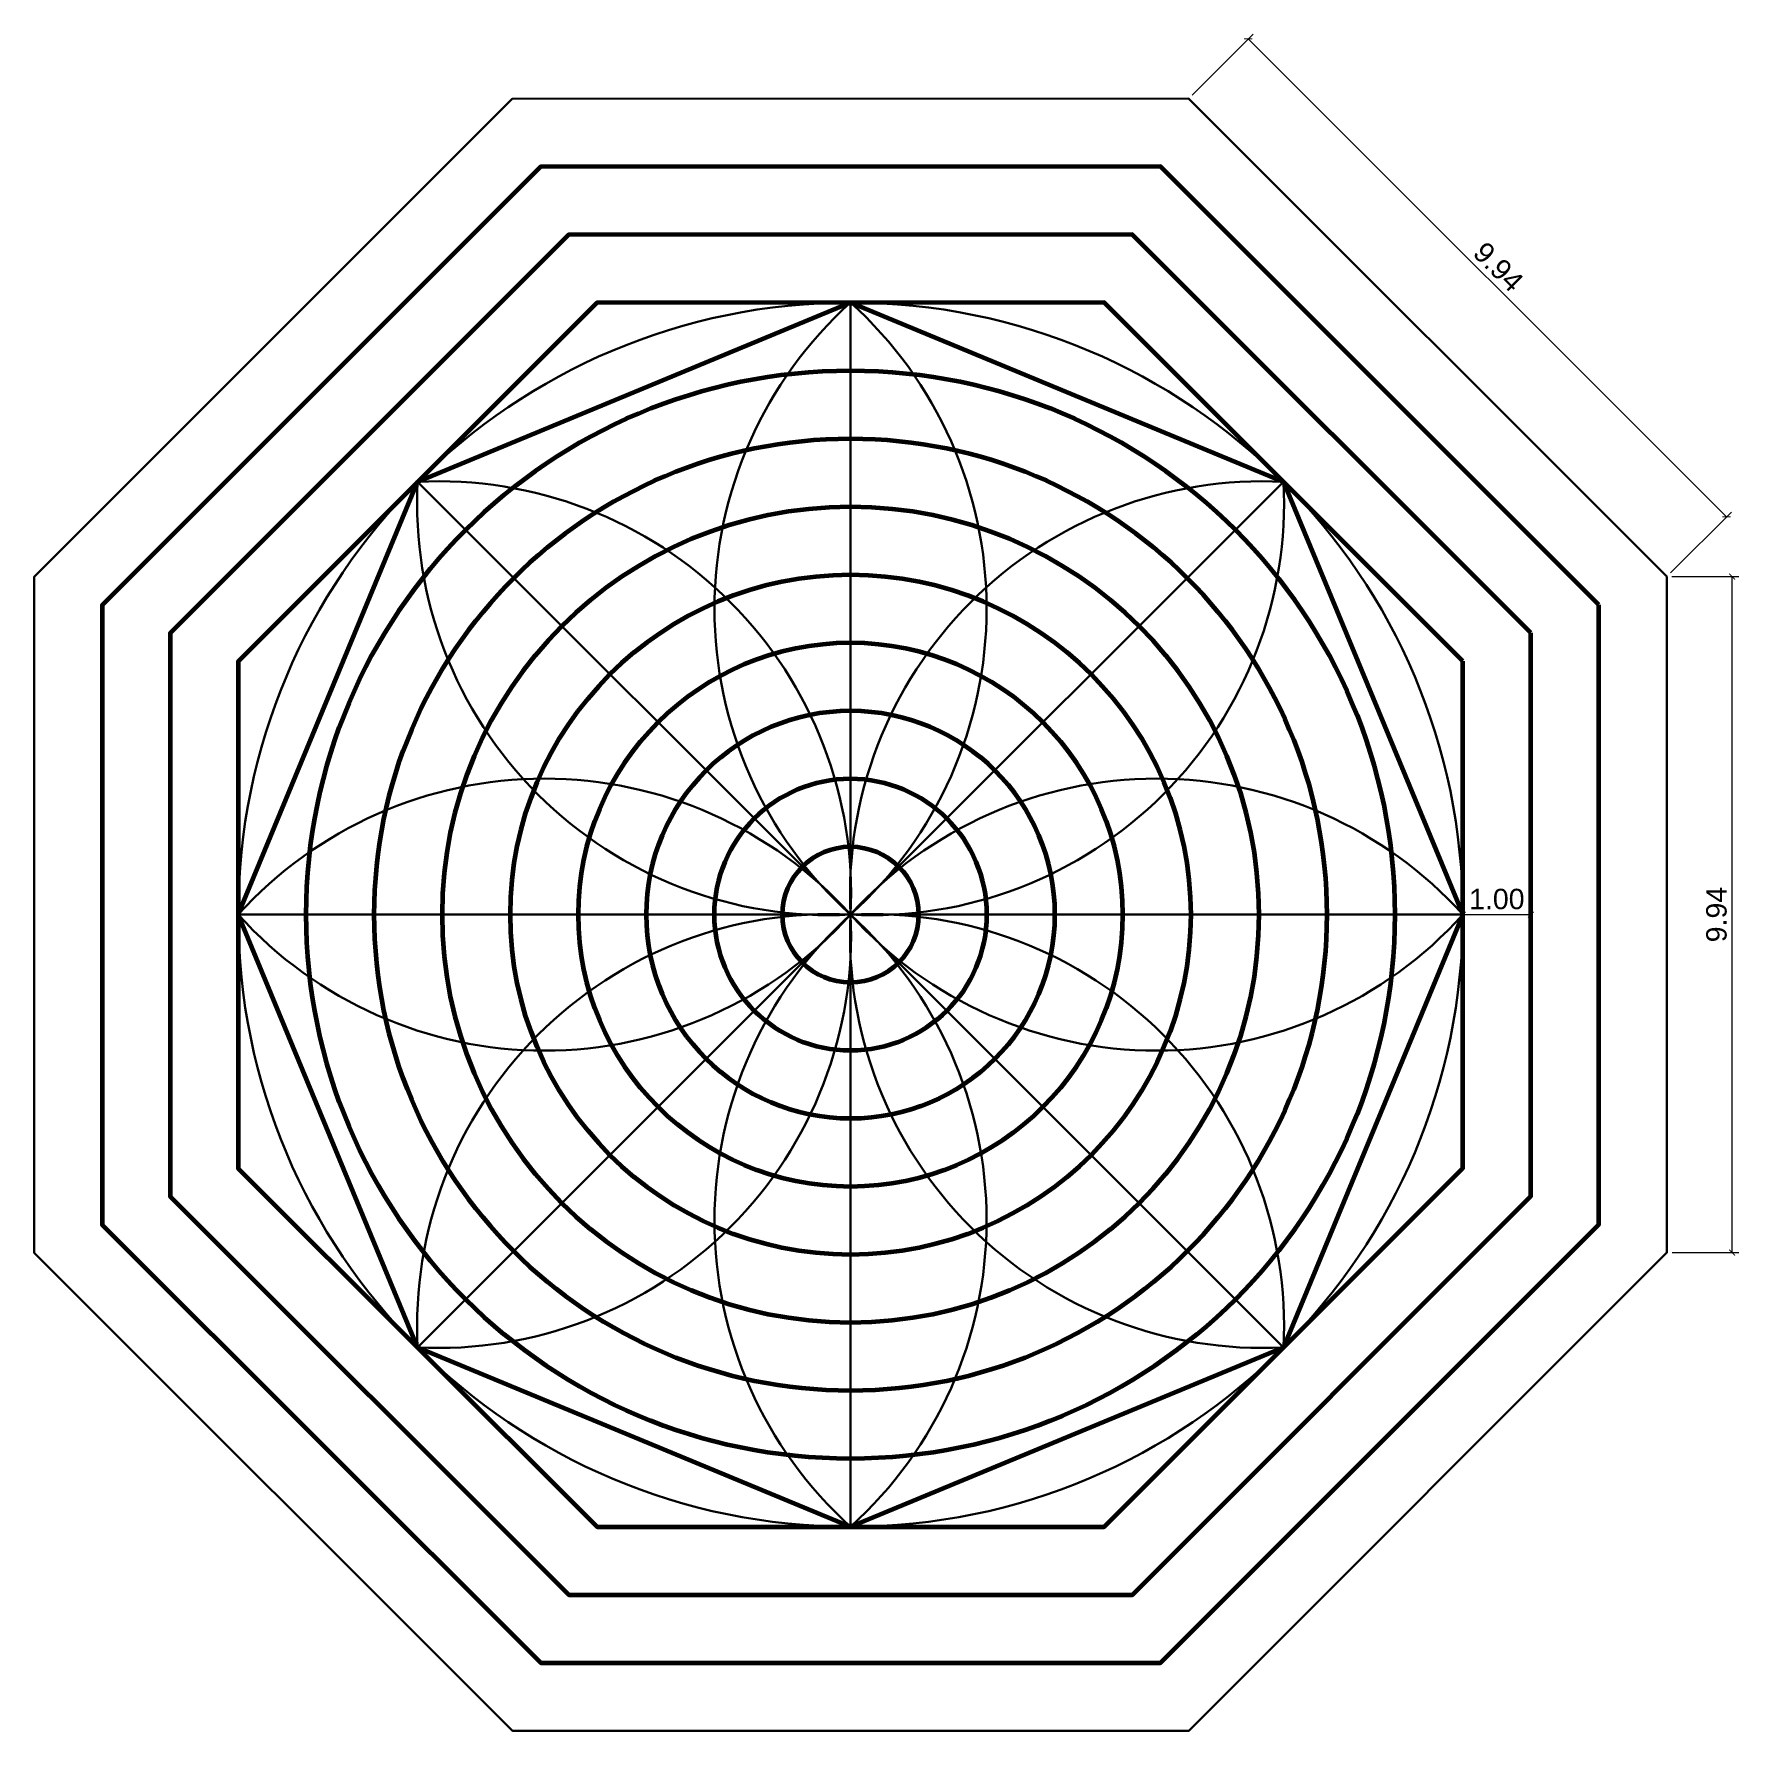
# Model space of a CAD drawing. Header units: inches. Extents: x 994 to 6777, y -637 to 5407.
# Drawn here: x 1040.18 to 1065.23, y 516.32 to 541.27 of the extents above; entities that cross this region are included whole.
import ezdxf

# ---------------------------------------------------------------- set-up
doc = ezdxf.new("R2010")
doc.units = ezdxf.units.IN
doc.header["$MEASUREMENT"] = 0
doc.linetypes.add('CENTER2', pattern=[28.575, 19.05, -3.175, 3.175, -3.175])
doc.layers.add('OBJECT 0.3', color=7, linetype='Continuous', lineweight=30)
doc.layers.add('OBJECT 0.5', color=7, linetype='Continuous', lineweight=60)
doc.styles.get("Standard").update_dxf_attribs({"font": 'arial.ttf'})
doc.dimstyles.new('ABELLA 100', dxfattribs={"dimtxt": 0.3, "dimasz": 0.085, "dimexe": 0.1, "dimexo": 0.075, "dimgap": 0.075, "dimtad": 1, "dimzin": 0, "dimdsep": 46, "dimtxsty": 'Standard', "dimblk": 'ARCHTICK', "dimcen": 0.09, "dimclrd": 7, "dimclre": 7, "dimadec": 0, "dimazin": 0, "dimtfac": 1, "dimtix": 1, "dimtofl": 0, "dimtmove": 0, "dimatfit": 3, "dimldrblk": 'OPEN30', "dimfxl": 1, "dimtolj": 1, "dimtzin": 0, "dimlwd": 0, "dimlwe": 0, "dimarcsym": 0})

msp = doc.modelspace()

# ---------------------------------------------------------------- blocks, each defined once
blk = doc.blocks.new('*U434')
blk.add_line((0, -4.5), (0, 4.5))
blk.add_lwpolyline([(0, -4.5, 0.444444), (0, 4.5, 0.444444)], format="xyb", close=True)
blk = doc.blocks.new('*U435')
at = {"layer": 'OBJECT 0.3', "color": 0, "linetype": 'ByBlock', "lineweight": -2, "transparency": 16777216}
blk.add_blockref('*U434', (37630.631, 25595.007), dxfattribs=at)
for p, rotation in [((37627.449, 25593.689), 45.00000000000001), ((37633.813, 25593.689), 315), ((37626.131, 25590.507), 90), ((37635.131, 25590.507), 270), ((37627.449, 25587.325), 135), ((37633.813, 25587.325), 225), ((37630.631, 25586.007), 180)]:
    blk.add_blockref('*U434', p, dxfattribs=dict(at, rotation=rotation))
blk = doc.blocks.new('_ArchTick')
at = {"color": 0, "linetype": 'ByBlock', "const_width": 0.15}
blk.add_lwpolyline([(-0.5, -0.5), (0.5, 0.5)], dxfattribs=at)
blk = doc.blocks.new('*D621')
at = {"layer": 'Defpoints', "color": 0, "lineweight": 100, "transparency": 16777216}
for p in [(1064.175, 533.296), (1065.135, 533.296), (1064.177, 523.355)]:
    blk.add_point(p, dxfattribs=at)
at = {"layer": 'OBJECT 0.5', "color": 7, "linetype": 'CENTER2', "lineweight": 0, "transparency": 16777216}
for p, q in [((1064.25, 533.296), (1065.235, 533.296)), ((1064.252, 523.355), (1065.235, 523.355))]:
    blk.add_line(p, q, dxfattribs=at)
at = {"layer": 'OBJECT 0.5', "color": 7, "linetype": 'Continuous', "lineweight": 0, "transparency": 16777216}
blk.add_line((1065.135, 523.355), (1065.135, 533.296), dxfattribs=at)
at = {"layer": 'OBJECT 0.5', "color": 7, "lineweight": 0, "transparency": 16777216, "xscale": 0.085, "yscale": 0.085, "zscale": 0.085}
for p, rotation in [((1065.135, 533.296), 90), ((1065.135, 523.355), 270)]:
    blk.add_blockref('_ArchTick', p, dxfattribs=dict(at, rotation=rotation))
at = {"layer": 'OBJECT 0.5', "color": 0, "transparency": 16777216, "insert": (1064.906, 528.326), "char_height": 0.3, "attachment_point": 5, "rotation": 90}
blk.add_mtext('\\A1;9.94', dxfattribs=at)
blk = doc.blocks.new('_Open30')
at = {"color": 0, "linetype": 'ByBlock', "lineweight": -2}
for p, q in [((-1, 0.27), (0, 0)), ((0, 0), (-1, -0.27)), ((0, 0), (-1, 0))]:
    blk.add_line(p, q, dxfattribs=at)
blk = doc.blocks.new('*D622')
at = {"layer": 'Defpoints', "color": 0, "lineweight": 100, "transparency": 16777216}
for p in [(1057.144, 540.324), (1065.053, 534.174), (1064.175, 533.296)]:
    blk.add_point(p, dxfattribs=at)
at = {"layer": 'OBJECT 0.5', "color": 7, "linetype": 'CENTER2', "lineweight": 0, "transparency": 16777216}
for p, q in [((1057.197, 540.377), (1058.093, 541.273)), ((1064.228, 533.349), (1065.124, 534.245))]:
    blk.add_line(p, q, dxfattribs=at)
at = {"layer": 'OBJECT 0.5', "color": 7, "linetype": 'Continuous', "lineweight": 0, "transparency": 16777216}
blk.add_line((1058.022, 541.202), (1065.053, 534.174), dxfattribs=at)
at = {"layer": 'OBJECT 0.5', "color": 7, "lineweight": 0, "transparency": 16777216, "xscale": 0.085, "yscale": 0.085, "zscale": 0.085}
for p, rotation in [((1058.022, 541.202), 135.0118711218277), ((1065.053, 534.174), 315.0118711218277)]:
    blk.add_blockref('_ArchTick', p, dxfattribs=dict(at, rotation=rotation))
at = {"layer": 'OBJECT 0.5', "color": 0, "transparency": 16777216, "insert": (1061.699, 537.85), "char_height": 0.3, "attachment_point": 5, "rotation": 315.0119}
blk.add_mtext('\\A1;9.94', dxfattribs=at)
blk = doc.blocks.new('*D623')
at = {"layer": 'Defpoints', "color": 0, "transparency": 16777216}
for p in [(1061.176, 528.329), (1062.176, 528.325), (1062.176, 528.325)]:
    blk.add_point(p, dxfattribs=at)
at = {"layer": 'OBJECT 0.5', "color": 7, "linetype": 'Continuous', "lineweight": 0, "transparency": 16777216}
blk.add_line((1061.176, 528.325), (1062.176, 528.325), dxfattribs=at)
at = {"layer": 'OBJECT 0.5', "color": 7, "linetype": 'CENTER2', "lineweight": 0, "transparency": 16777216}
for p, q in [((1061.176, 528.254), (1061.176, 528.225)), ((1062.176, 528.4), (1062.176, 528.425))]:
    blk.add_line(p, q, dxfattribs=at)
at = {"layer": 'OBJECT 0.5', "color": 7, "lineweight": 0, "transparency": 16777216, "xscale": 0.085, "yscale": 0.085, "zscale": 0.085, "rotation": 180}
blk.add_blockref('_ArchTick', (1061.176, 528.325), dxfattribs=at)
at = {"layer": 'OBJECT 0.5', "color": 7, "lineweight": 0, "transparency": 16777216, "xscale": 0.085, "yscale": 0.085, "zscale": 0.085}
blk.add_blockref('_ArchTick', (1062.176, 528.325), dxfattribs=at)
at = {"layer": 'OBJECT 0.5', "color": 0, "transparency": 16777216, "insert": (1061.676, 528.553), "char_height": 0.3, "attachment_point": 5}
blk.add_mtext('\\A1;1.00', dxfattribs=at)

# ---------------------------------------------------------------- dimensions: what is measured, and where the dimension line sits
at = {"layer": 'OBJECT 0.5', "color": 7}
dim = msp.add_aligned_dim(p1=(1057.14419, 540.32399), p2=(1064.17503, 533.29606), distance=1.24177, dimstyle='ABELLA 100', dxfattribs=at)
dim.commit()
dim.dimension.update_dxf_attribs({"geometry": '*D622', "text_midpoint": (1061.6988, 537.84965)})
dim = msp.add_linear_dim(base=(1065.13458, 533.29606), p1=(1064.17709, 523.35502), p2=(1064.17503, 533.29606), angle=90, dimstyle='ABELLA 100', dxfattribs=at)
dim.commit()
dim.dimension.update_dxf_attribs({"geometry": '*D621', "text_midpoint": (1064.9064, 528.32554)})
dim = msp.add_linear_dim(base=(1062.17606, 528.32512), p1=(1061.17606, 528.32865), p2=(1062.17606, 528.32512), dimstyle='ABELLA 100', dxfattribs=at)
dim.commit()
dim.dimension.update_dxf_attribs({"geometry": '*D623', "text_midpoint": (1061.67606, 528.5533)})

# ---------------------------------------------------------------- linework, layer by layer
at = {"layer": 'OBJECT 0.3'}
msp.add_lwpolyline([(1064.17503, 533.29606), (1057.14419, 540.32399), (1047.20314, 540.32193), (1040.17522, 533.29109), (1040.17728, 523.35004), (1047.20812, 516.32212), (1057.14916, 516.32418), (1064.17709, 523.35502)], close=True, dxfattribs=at)
msp.add_circle((1052.17606, 528.32492), 9, dxfattribs=at)
at = {"layer": 'OBJECT 0.5'}
for points in [[(1063.17512, 532.88164), (1056.73019, 539.3239), (1047.61757, 539.32201), (1041.17531, 532.87708), (1041.17719, 523.76446), (1047.62212, 517.3222), (1056.73474, 517.32409), (1063.177, 523.76902)], [(1062.1752, 532.46722), (1056.31618, 538.32382), (1048.03199, 538.3221), (1042.17539, 532.46308), (1042.17711, 524.17888), (1048.03613, 518.32229), (1056.32032, 518.32401), (1062.17692, 524.18303)], [(1061.17529, 532.0528), (1055.90217, 537.32373), (1048.44641, 537.32219), (1043.17548, 532.04907), (1043.17702, 524.59331), (1048.45014, 519.32238), (1055.9059, 519.32392), (1061.17683, 524.59703)], [(1061.17606, 528.32492), (1058.54002, 534.68888), (1052.17606, 537.32492), (1045.8121, 534.68888), (1043.17606, 528.32492), (1045.8121, 521.96096), (1052.17606, 519.32492), (1058.54002, 521.96096)]]:
    msp.add_lwpolyline(points, close=True, dxfattribs=at)
for radius in [8, 7, 6, 5, 4, 3, 2, 1]:
    msp.add_circle((1052.17606, 528.32492), radius, dxfattribs=at)

# ---------------------------------------------------------------- block references
at = {"layer": 'OBJECT 0.3'}
msp.add_blockref('*U435', (-36578.45462, -25062.18194), dxfattribs=at)

msp.set_redraw_order([(e.dxf.handle, doc.entitydb.next_handle()) for e in msp.query("TEXT MTEXT ATTDEF DIMENSION ARC_DIMENSION")])  # texts and dimensions are drawn at this point

doc.saveas('drawing.dxf')
